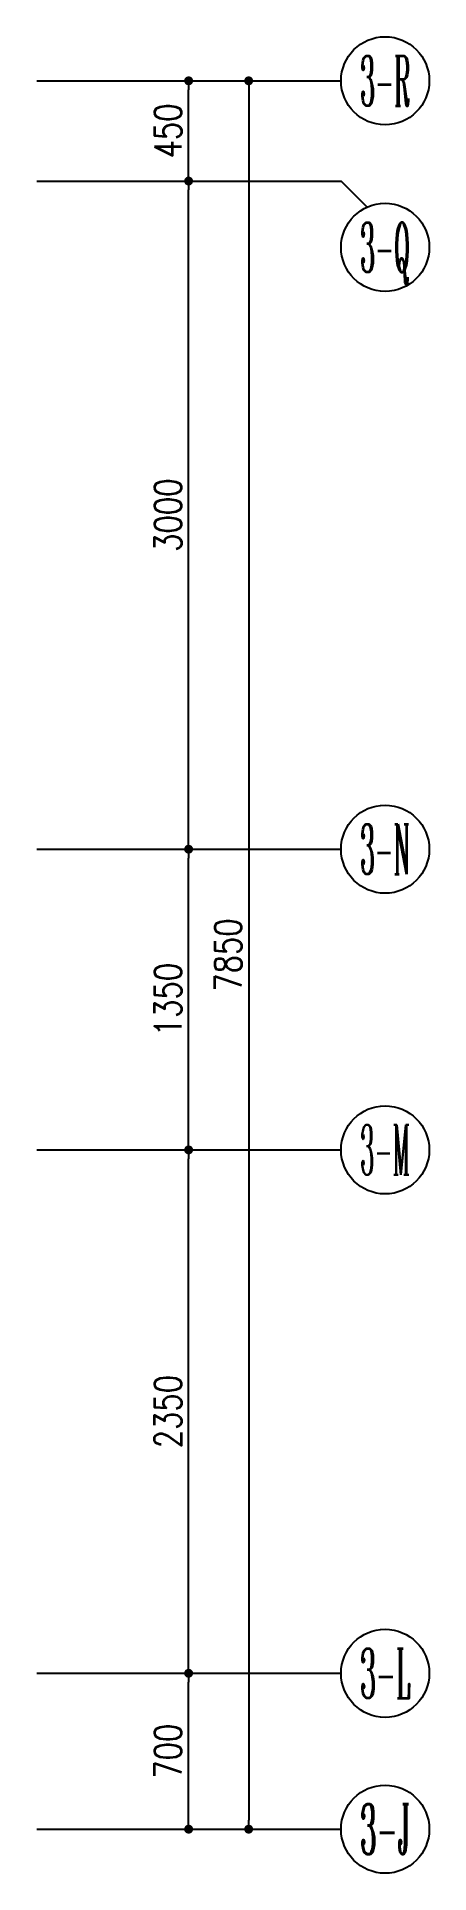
# Model space of a CAD drawing. Header units: inches. Extents: x -2597087 to 134135, y -662679 to 20000.
# Drawn here: x 18622 to 20383, y -94032 to -85786 of the extents above; entities that cross this region are included whole.
import ezdxf
from ezdxf.enums import TextEntityAlignment as Align

# ---------------------------------------------------------------- set-up
doc = ezdxf.new("R2010")
doc.units = ezdxf.units.IN
doc.header["$LTSCALE"] = 100
doc.header["$MEASUREMENT"] = 0
doc.layers.get('0').update_dxf_attribs({"linetype": 'CONTINUOUS'})
doc.layers.get('Defpoints').update_dxf_attribs({"linetype": 'CONTINUOUS'})
doc.layers.add('AXIS', color=3, linetype='CONTINUOUS')
doc.layers.add('AXIS_TEXT', color=7, linetype='CONTINUOUS', lineweight=0)
doc.styles.add('_TCH_AXIS', font='COMPLEX', dxfattribs={"bigfont": 'GBCBIG'})
doc.styles.add('COMPLEX', font='COMPLEX')
doc.styles.get("Standard").update_dxf_attribs({"font": 'txt.shx', "width": 0.8, "bigfont": 'GBCBIG.shx'})
doc.dimstyles.new('50', dxfattribs={"dimscale": 50, "dimtxt": 2.4, "dimasz": 0.8, "dimexe": 1.25, "dimexo": 0.6, "dimgap": 0.65, "dimtad": 1, "dimdec": 0, "dimdsep": 46, "dimtxsty": 'Standard', "dimblk1": 'DOT', "dimblk2": 'DOT', "dimsah": 1, "dimcen": 2.5, "dimclrd": 3, "dimclre": 3, "dimclrt": 3, "dimadec": 0, "dimazin": 0, "dimtfac": 1, "dimtdec": 0, "dimtix": 1, "dimtmove": 2, "dimatfit": 0, "dimldrblk": 'DOT', "dimfxl": 5, "dimfxlon": 1, "dimarcsym": 0})

msp = doc.modelspace()

# ---------------------------------------------------------------- blocks, each defined once
blk = doc.blocks.new('_Dot')
at = {"color": 0, "linetype": 'ByBlock', "lineweight": -2}
blk.add_line((-0.5, 0), (-1, 0), dxfattribs=at)
at = {"color": 0, "linetype": 'ByBlock', "const_width": 0.5}
blk.add_lwpolyline([(-0.25, 0, 1), (0.25, 0, 1)], format="xyb", close=True, dxfattribs=at)
blk = doc.blocks.new('*D386')
at = {"layer": 'AXIS', "color": 3, "lineweight": -2, "transparency": 16777216}
for p, q in [((19053.7, -93134.2), (19366.2, -93134.2)), ((19303.7, -93794.2), (19303.7, -93174.2)), ((19053.7, -93834.2), (19366.2, -93834.2))]:
    blk.add_line(p, q, dxfattribs=at)
at = {"layer": 'Defpoints', "color": 0, "transparency": 16777216}
for p in [(18622.2, -93134.2), (19303.7, -93134.2), (18622.2, -93834.2)]:
    blk.add_point(p, dxfattribs=at)
at = {"layer": 'AXIS', "color": 3, "lineweight": -2, "transparency": 16777216, "xscale": 40, "yscale": 40, "zscale": 40}
for p, rotation in [((19303.7, -93134.2), 90), ((19303.7, -93834.2), 270)]:
    blk.add_blockref('_Dot', p, dxfattribs=dict(at, rotation=rotation))
at = {"layer": 'AXIS', "color": 3, "transparency": 16777216, "insert": (19211.2, -93484.2), "char_height": 120, "attachment_point": 5, "rotation": 90}
blk.add_mtext('700', dxfattribs=at)
blk = doc.blocks.new('*D387')
at = {"layer": 'AXIS', "color": 3, "lineweight": -2, "transparency": 16777216}
for p, q in [((19053.7, -90784.2), (19366.2, -90784.2)), ((19303.7, -93094.2), (19303.7, -90824.2)), ((19053.7, -93134.2), (19366.2, -93134.2))]:
    blk.add_line(p, q, dxfattribs=at)
at = {"layer": 'Defpoints', "color": 0, "transparency": 16777216}
for p in [(18622.2, -90784.2), (19303.7, -90784.2), (18622.2, -93134.2)]:
    blk.add_point(p, dxfattribs=at)
at = {"layer": 'AXIS', "color": 3, "lineweight": -2, "transparency": 16777216, "xscale": 40, "yscale": 40, "zscale": 40}
for p, rotation in [((19303.7, -90784.2), 90), ((19303.7, -93134.2), 270)]:
    blk.add_blockref('_Dot', p, dxfattribs=dict(at, rotation=rotation))
at = {"layer": 'AXIS', "color": 3, "transparency": 16777216, "insert": (19211.2, -91959.2), "char_height": 120, "attachment_point": 5, "rotation": 90}
blk.add_mtext('2350', dxfattribs=at)
blk = doc.blocks.new('*D388')
at = {"layer": 'AXIS', "color": 3, "lineweight": -2, "transparency": 16777216}
for p, q in [((19053.7, -89434.2), (19366.2, -89434.2)), ((19303.7, -90744.2), (19303.7, -89474.2)), ((19053.7, -90784.2), (19366.2, -90784.2))]:
    blk.add_line(p, q, dxfattribs=at)
at = {"layer": 'Defpoints', "color": 0, "transparency": 16777216}
for p in [(18622.2, -89434.2), (19303.7, -89434.2), (18622.2, -90784.2)]:
    blk.add_point(p, dxfattribs=at)
at = {"layer": 'AXIS', "color": 3, "lineweight": -2, "transparency": 16777216, "xscale": 40, "yscale": 40, "zscale": 40}
for p, rotation in [((19303.7, -89434.2), 90), ((19303.7, -90784.2), 270)]:
    blk.add_blockref('_Dot', p, dxfattribs=dict(at, rotation=rotation))
at = {"layer": 'AXIS', "color": 3, "transparency": 16777216, "insert": (19211.2, -90109.2), "char_height": 120, "attachment_point": 5, "rotation": 90}
blk.add_mtext('1350', dxfattribs=at)
blk = doc.blocks.new('*D389')
at = {"layer": 'AXIS', "color": 3, "lineweight": -2, "transparency": 16777216}
for p, q in [((19053.7, -86434.2), (19366.2, -86434.2)), ((19303.7, -89394.2), (19303.7, -86474.2)), ((19053.7, -89434.2), (19366.2, -89434.2))]:
    blk.add_line(p, q, dxfattribs=at)
at = {"layer": 'Defpoints', "color": 0, "transparency": 16777216}
for p in [(18622.2, -86434.2), (19303.7, -86434.2), (18622.2, -89434.2)]:
    blk.add_point(p, dxfattribs=at)
at = {"layer": 'AXIS', "color": 3, "lineweight": -2, "transparency": 16777216, "xscale": 40, "yscale": 40, "zscale": 40}
for p, rotation in [((19303.7, -86434.2), 90), ((19303.7, -89434.2), 270)]:
    blk.add_blockref('_Dot', p, dxfattribs=dict(at, rotation=rotation))
at = {"layer": 'AXIS', "color": 3, "transparency": 16777216, "insert": (19211.2, -87934.2), "char_height": 120, "attachment_point": 5, "rotation": 90}
blk.add_mtext('3000', dxfattribs=at)
blk = doc.blocks.new('*D390')
at = {"layer": 'AXIS', "color": 3, "lineweight": -2, "transparency": 16777216}
for p, q in [((19053.7, -85984.2), (19366.2, -85984.2)), ((19303.7, -86394.2), (19303.7, -86024.2)), ((19053.7, -86434.2), (19366.2, -86434.2))]:
    blk.add_line(p, q, dxfattribs=at)
at = {"layer": 'Defpoints', "color": 0, "transparency": 16777216}
for p in [(18622.2, -85984.2), (19303.7, -85984.2), (18622.2, -86434.2)]:
    blk.add_point(p, dxfattribs=at)
at = {"layer": 'AXIS', "color": 3, "lineweight": -2, "transparency": 16777216, "xscale": 40, "yscale": 40, "zscale": 40}
for p, rotation in [((19303.7, -85984.2), 90), ((19303.7, -86434.2), 270)]:
    blk.add_blockref('_Dot', p, dxfattribs=dict(at, rotation=rotation))
at = {"layer": 'AXIS', "color": 3, "transparency": 16777216, "insert": (19211.2, -86209.2), "char_height": 120, "attachment_point": 5, "rotation": 90}
blk.add_mtext('450', dxfattribs=at)
blk = doc.blocks.new('_AXISO')
blk.add_circle((0, 0), 0.5)
at = {"layer": 'AXIS_TEXT', "style": 'COMPLEX', "width": 1.041667}
blk.add_attdef('A', text='', height=0.56, dxfattribs=at).set_placement((-0.25, -0.28), (0.25, -0.28), align=Align.FIT)
blk = doc.blocks.new('*D392')
at = {"layer": 'AXIS', "color": 3, "lineweight": -2, "transparency": 16777216}
for p, q in [((19323.2, -85984.2), (19635.7, -85984.2)), ((19573.2, -86024.2), (19573.2, -93794.2)), ((19323.2, -93834.2), (19635.7, -93834.2))]:
    blk.add_line(p, q, dxfattribs=at)
at = {"layer": 'Defpoints', "color": 0, "transparency": 16777216}
for p in [(18868, -85984.2), (18868, -93834.2), (19573.2, -93834.2)]:
    blk.add_point(p, dxfattribs=at)
at = {"layer": 'AXIS', "color": 3, "lineweight": -2, "transparency": 16777216, "xscale": 40, "yscale": 40, "zscale": 40}
for p, rotation in [((19573.2, -85984.2), 90), ((19573.2, -93834.2), 270)]:
    blk.add_blockref('_Dot', p, dxfattribs=dict(at, rotation=rotation))
at = {"layer": 'AXIS', "color": 3, "transparency": 16777216, "insert": (19480.7, -89909.2), "char_height": 120, "attachment_point": 5, "rotation": 90}
blk.add_mtext('7850', dxfattribs=at)

# ---------------------------------------------------------------- dimensions: what is measured, and where the dimension line sits
at = {"layer": 'AXIS'}
for p1, p2, picture, middle in [((18622.176, -86434.189), (18622.176, -85984.189), '*D390', (19211.2, -86209.189)), ((18622.176, -89434.189), (18622.176, -86434.189), '*D389', (19211.2, -87934.189)), ((18622.176, -90784.189), (18622.176, -89434.189), '*D388', (19211.2, -90109.189)), ((18622.176, -93134.189), (18622.176, -90784.189), '*D387', (19211.2, -91959.189)), ((18622.176, -93834.189), (18622.176, -93134.189), '*D386', (19211.2, -93484.189))]:
    dim = msp.add_aligned_dim(p1=p1, p2=p2, distance=-681.524, dimstyle='50', dxfattribs=at)
    dim.commit()
    dim.dimension.update_dxf_attribs({"geometry": picture, "text_midpoint": middle})
dim = msp.add_linear_dim(base=(19573.19, -93834.189), p1=(18868.017, -85984.189), p2=(18868.017, -93834.189), angle=90, dimstyle='50', override={"dimarcsym": 2}, dxfattribs=at)
dim.commit()
dim.dimension.update_dxf_attribs({"geometry": '*D392', "text_midpoint": (19480.69, -89909.189)})

# ---------------------------------------------------------------- linework, layer by layer
at = {"layer": 'AXIS'}
for p, q in [((18622.176, -85984.189), (19987.642, -85984.189)), ((18622.176, -86434.189), (19987.642, -86434.189)), ((20104.799, -86551.347), (19987.642, -86434.189)), ((18622.176, -89434.189), (19987.642, -89434.189)), ((18622.176, -90784.189), (19987.642, -90784.189)), ((18622.176, -93134.189), (19987.642, -93134.189)), ((18622.176, -93834.189), (19987.642, -93834.189))]:
    msp.add_line(p, q, dxfattribs=at)

# ---------------------------------------------------------------- block references
at = {"layer": 'AXIS', "linetype": 'ByBlock'}
ref = msp.add_blockref('_AXISO', (20185.538, -85984.189), dxfattribs=dict(at, xscale=395.7915966255836, yscale=395.7915966255836, zscale=395.7915966255836, rotation=180))
ref.add_attrib('A', '3-R', dxfattribs={"layer": 'AXIS_TEXT', "color": 1, "linetype": 'ByBlock', "height": 223.8935, "style": '_TCH_AXIS', "width": 0.333333}).set_placement((20073.591, -86096.136), (20297.485, -86096.136), align=Align.FIT)
ref = msp.add_blockref('_AXISO', (20185.538, -86732.023), dxfattribs=dict(at, xscale=395.7915966255836, yscale=395.7915966255836, zscale=395.7915966255836, rotation=180))
ref.add_attrib('A', '3-Q', dxfattribs={"layer": 'AXIS_TEXT', "color": 1, "linetype": 'ByBlock', "height": 223.8935, "style": '_TCH_AXIS', "width": 0.344262}).set_placement((20073.591, -86843.97), (20297.485, -86843.97), align=Align.FIT)
ref = msp.add_blockref('_AXISO', (20185.538, -89434.189), dxfattribs=dict(at, xscale=395.7915966255836, yscale=395.7915966255836, zscale=395.7915966255836, rotation=180))
ref.add_attrib('A', '3-N', dxfattribs={"layer": 'AXIS_TEXT', "color": 1, "linetype": 'ByBlock', "height": 223.8935, "style": '_TCH_AXIS', "width": 0.328125}).set_placement((20073.591, -89546.136), (20297.485, -89546.136), align=Align.FIT)
ref = msp.add_blockref('_AXISO', (20185.538, -90784.189), dxfattribs=dict(at, xscale=395.7915966255836, yscale=395.7915966255836, zscale=395.7915966255836, rotation=180))
ref.add_attrib('A', '3-M', dxfattribs={"layer": 'AXIS_TEXT', "color": 1, "linetype": 'ByBlock', "height": 223.8935, "style": '_TCH_AXIS', "width": 0.318182}).set_placement((20073.591, -90896.136), (20297.485, -90896.136), align=Align.FIT)
ref = msp.add_blockref('_AXISO', (20185.538, -93134.189), dxfattribs=dict(at, xscale=395.7915966255836, yscale=395.7915966255836, zscale=395.7915966255836, rotation=180))
ref.add_attrib('A', '3-L', dxfattribs={"layer": 'AXIS_TEXT', "color": 1, "linetype": 'ByBlock', "height": 223.8935, "style": '_TCH_AXIS', "width": 0.35}).set_placement((20073.591, -93246.136), (20297.485, -93246.136), align=Align.FIT)
ref = msp.add_blockref('_AXISO', (20185.538, -93834.189), dxfattribs=dict(at, xscale=395.7915966255836, yscale=395.7915966255836, zscale=395.7915966255836, rotation=180))
ref.add_attrib('A', '3-J', dxfattribs={"layer": 'AXIS_TEXT', "color": 1, "linetype": 'ByBlock', "height": 223.8935, "style": '_TCH_AXIS', "width": 0.375}).set_placement((20073.591, -93946.136), (20297.485, -93946.136), align=Align.FIT)

msp.set_redraw_order([(e.dxf.handle, doc.entitydb.next_handle()) for e in msp.query("TEXT MTEXT ATTDEF DIMENSION ARC_DIMENSION")])  # texts and dimensions are drawn at this point

doc.saveas('drawing.dxf')
